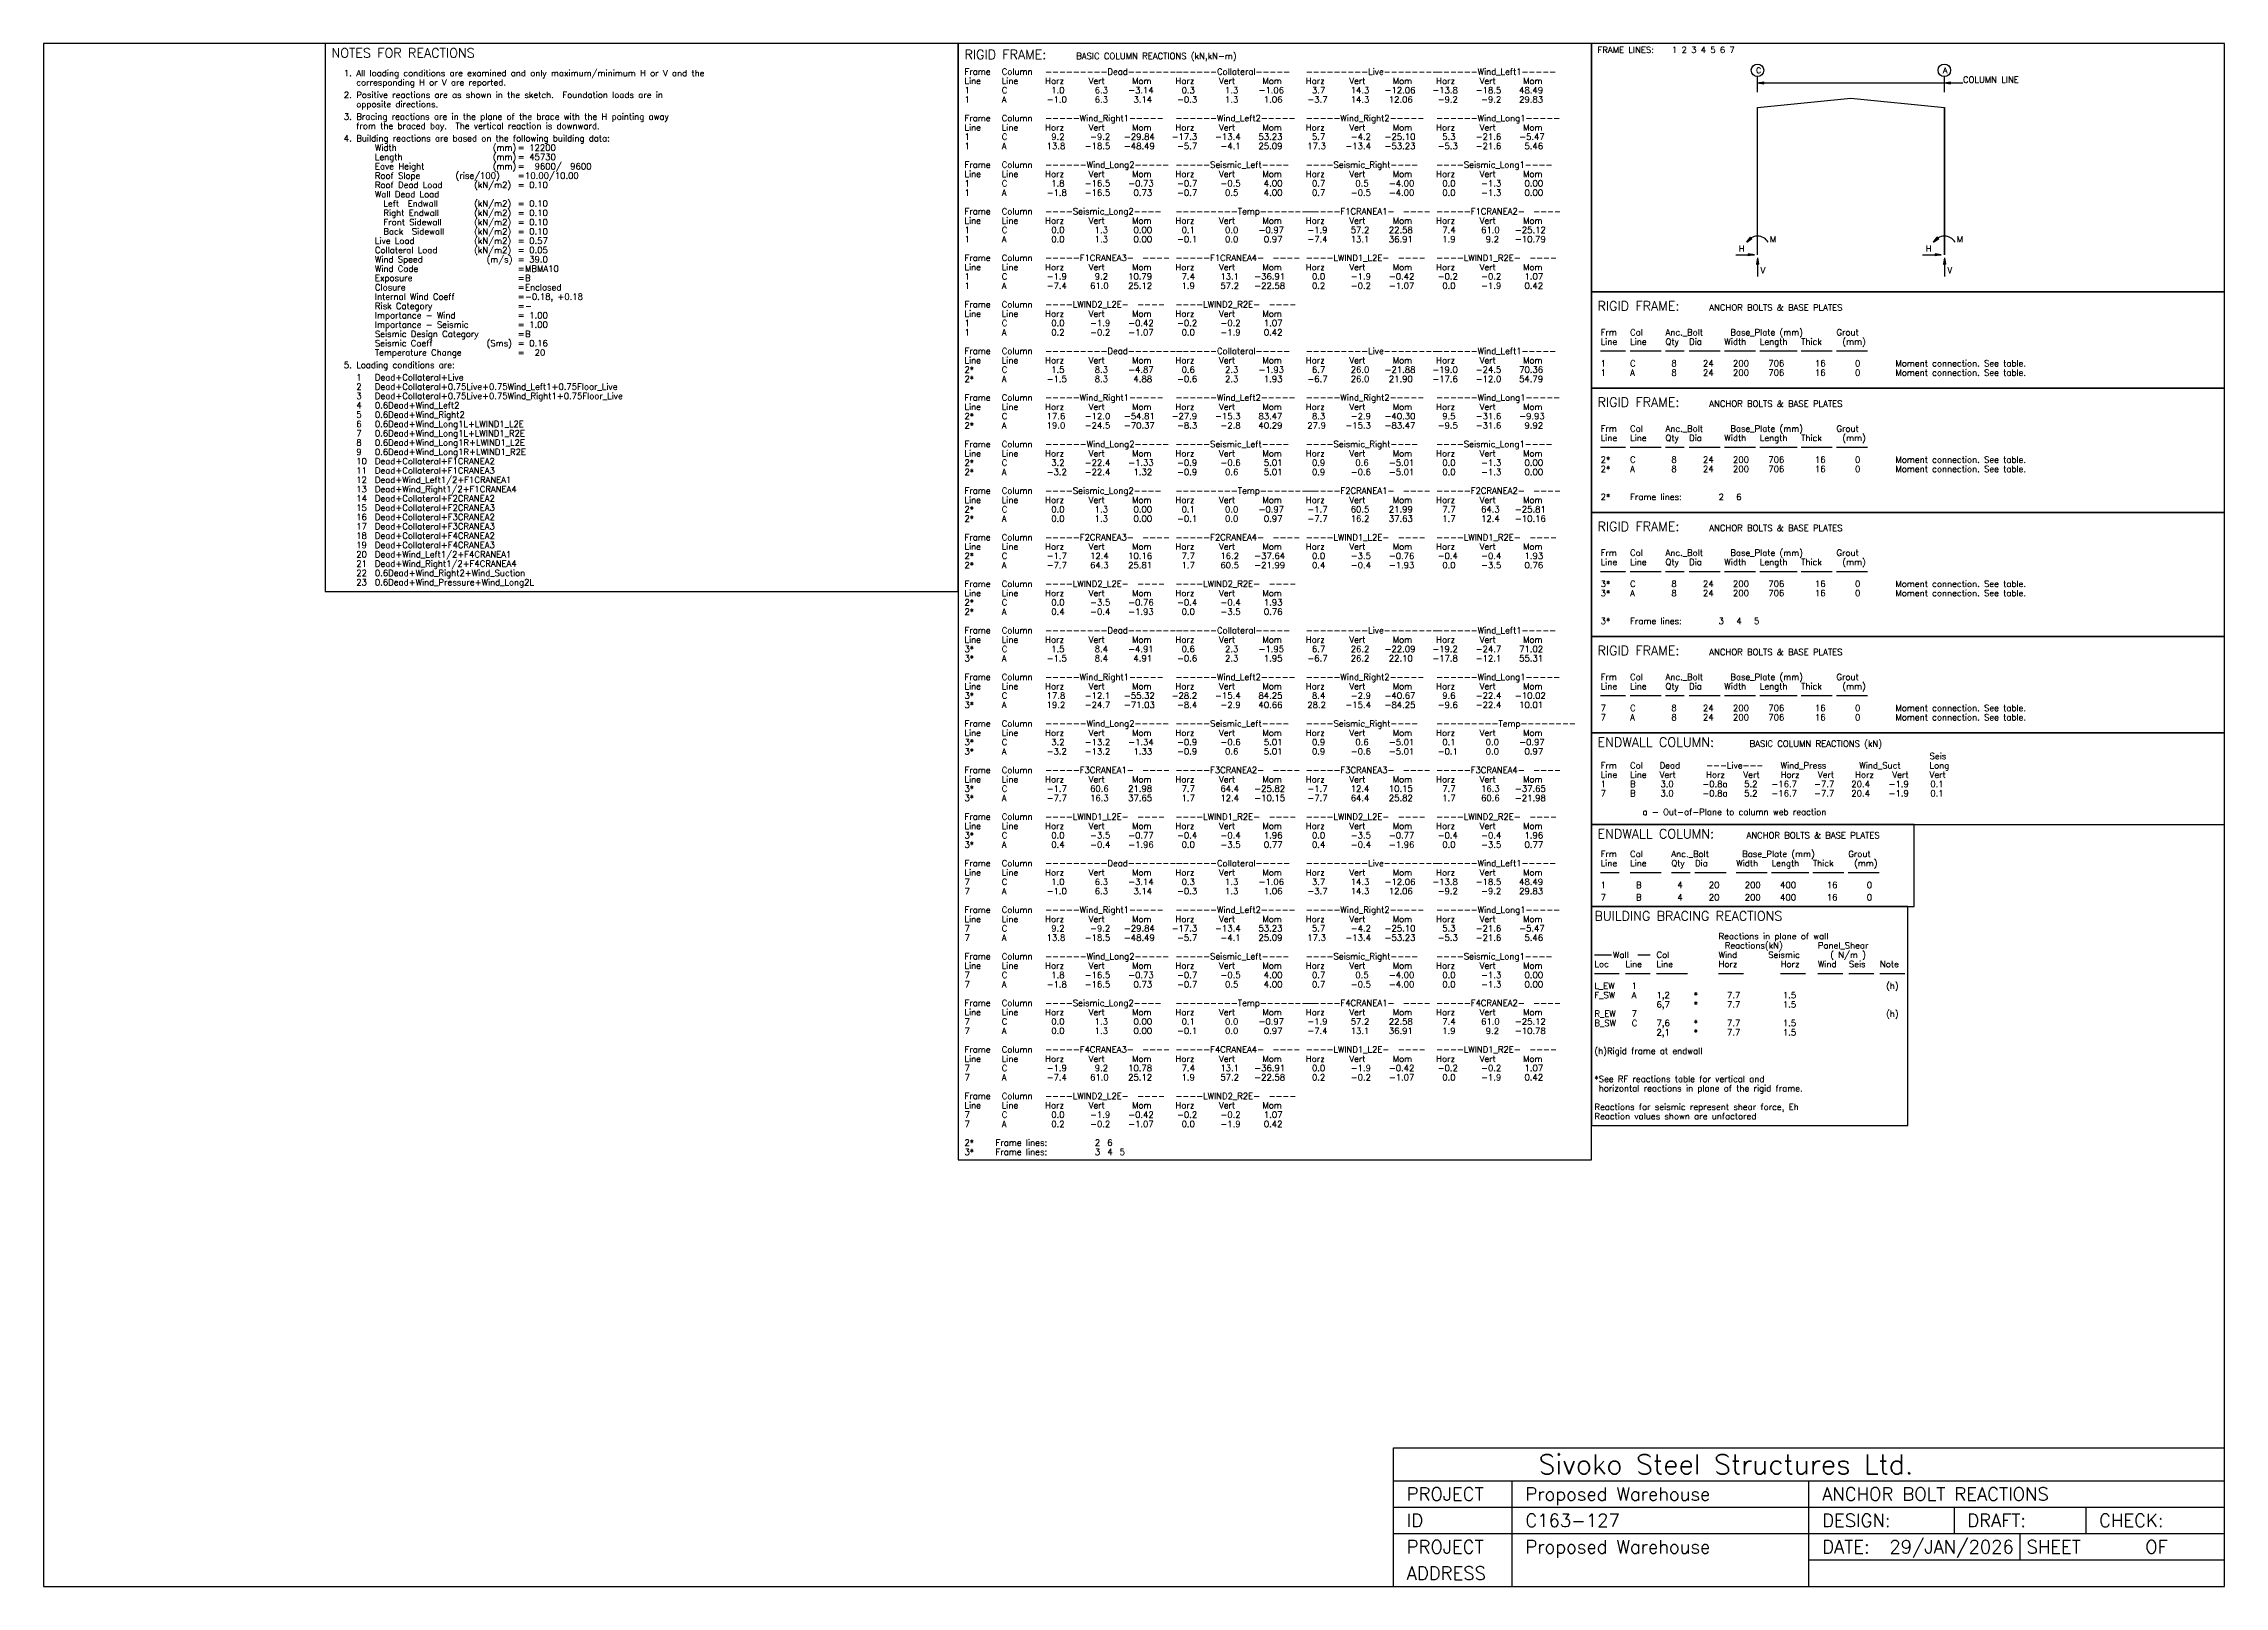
# Model space of a CAD drawing. Extents: x 0 to 63438, y 0 to 44860.
import ezdxf

# ---------------------------------------------------------------- set-up
doc = ezdxf.new("R2010")
doc.units = 0
doc.linetypes.add('CONTIN', pattern=[0])
doc.layers.get('0').update_dxf_attribs({"linetype": 'CONTIN'})
for name, color, linetype in [('1', 7, 'CONTIN'), ('13', 1, 'CONTIN'), ('14', 7, 'CONTIN'), ('20', 7, 'CONTIN'), ('22', 7, 'CONTIN'), ('26', 7, 'CONTIN')]:
    doc.layers.add(name, color=color, linetype=linetype)
doc.styles.add('SIMPLEX', font='SIMPLEX')

msp = doc.modelspace()

# ---------------------------------------------------------------- texts
at = {"layer": '14', "style": 'SIMPLEX'}
for s, height, p in [('Sivoko Steel Structures Ltd.', 575.472, (43488.16, 3261.008)), ('PROJECT', 383.648, (39651.68, 2493.712)), ('Proposed Warehouse', 383.648, (43104.512, 2493.712)), ('ANCHOR BOLT REACTIONS', 383.648, (51736.594, 2493.712)), ('ID', 383.648, (39651.68, 1726.416)), ('C163-127', 383.648, (43104.512, 1726.416)), ('DESIGN:', 383.648, (51736.594, 1726.416)), ('DRAFT:', 383.648, (55956.719, 1726.416)), ('CHECK:', 383.648, (59793.199, 1726.416)), ('PROJECT', 383.648, (39651.68, 959.12)), ('Proposed Warehouse', 383.648, (43104.512, 959.12)), ('DATE:', 383.648, (51736.594, 959.12)), ('29/JAN/2026', 383.648, (53693.199, 959.12)), ('SHEET', 383.648, (57683.141, 959.12)), ('OF', 383.648, (61135.969, 959.12)), ('ADDRESS', 383.648, (39651.68, 191.824))]:
    msp.add_text(s, height=height, dxfattribs=at).set_placement(p)

# ---------------------------------------------------------------- blocks, each defined once
blk = doc.blocks.new('MARROW')
for p, q in [((0, 0), (-2.54, 0.42)), ((-2.54, 0.42), (-2.54, -0.42)), ((0, 0), (-2.54, -0.42))]:
    blk.add_line(p, q)
blk = doc.blocks.new('RFRM-1', base_point=(-4833.298, 6138.369))
for p, q in [((13581.807, 6138.369), (-4833.298, 6138.369)), ((-4833.298, 6138.369), (-4833.298, -1083.242)), ((13581.807, -1083.242), (13581.807, 6138.369)), ((-4833.298, -1083.242), (13581.807, -1083.242))]:
    blk.add_line(p, q)
at = {"layer": '1'}
for p, q in [((0, 4730.155), (0, 5181.505)), ((5436.365, 4730.155), (5436.365, 5181.505)), ((0, 5000.965), (5977.987, 5000.965)), ((0, 4277.796), (2718.183, 4549.615)), ((2718.183, 4549.615), (5436.365, 4277.796)), ((0, 0), (0, 4277.796)), ((0, 0), (0, 4277.796)), ((5436.365, 4277.796), (5436.365, 0)), ((5436.365, 0), (5436.365, 4277.796)), ((-631.891, 0), (-90.27, 0)), ((4804.475, 0), (5346.095, 0)), ((0, -90.27), (0, -631.891)), ((5436.365, -90.27), (5436.365, -631.891))]:
    blk.add_line(p, q, dxfattribs=at)
for centre in [(0, 180.54), (5436.365, 180.54)]:
    blk.add_arc(centre, 361.081, 30, 150, dxfattribs=at)
at = {"layer": '13'}
for centre in [(0, 5362.045), (5436.365, 5362.045)]:
    blk.add_circle(centre, 180.54, dxfattribs=at)
at = {"layer": '1', "xscale": 71.079, "yscale": 71.079, "zscale": 71.079}
for p, rotation in [((0, 5000.965), 180), ((5436.365, 5000.965), 180), ((-312.705, 361.081), -135), ((5123.661, 361.081), -135), ((0, -90.27), 90), ((5436.365, -90.27), 90)]:
    blk.add_blockref('MARROW', p, dxfattribs=dict(at, rotation=rotation))
for p in [(-90.27, 0), (5346.095, 0)]:
    blk.add_blockref('MARROW', p, dxfattribs=at)
at = {"layer": '13', "style": 'SIMPLEX'}
for s, p in [('C', (-40.622, 5280.802)), ('A', (5395.744, 5280.802))]:
    blk.add_text(s, height=162.486, dxfattribs=at).set_placement(p)
at = {"layer": '14', "style": 'SIMPLEX'}
for s, p in [('FRAME LINES:', (-4652.758, 5867.559)), ('1 2 3 4 5 6 7', (-2486.275, 5867.559)), ('COLUMN LINE', (5977.987, 5000.965)), ('H', (-541.621, 90.27)), ('M', (361.081, 361.081)), ('H', (4894.745, 90.27)), ('M', (5797.446, 361.081)), ('V', (90.27, -541.621)), ('V', (5526.636, -541.621))]:
    blk.add_text(s, height=180.54, dxfattribs=at).set_placement(p)
blk = doc.blocks.new('BOLT01')
for p, q in [((18415.105, 0), (0, 0)), ((0, 0), (0, -2798.374)), ((18415.105, -2798.374), (18415.105, 0)), ((0, -2798.374), (18415.105, -2798.374))]:
    blk.add_line(p, q)
at = {"layer": '14'}
for p, q in [((270.81, -1715.133), (992.971, -1715.133)), ((1128.377, -1715.133), (2031.078, -1715.133)), ((2157.456, -1715.133), (2699.077, -1715.133)), ((2843.509, -1715.133), (3746.21, -1715.133)), ((3872.588, -1715.133), (4775.289, -1715.133)), ((4901.667, -1715.133), (5984.908, -1715.133)), ((6102.259, -1715.133), (7004.96, -1715.133)), ((7131.339, -1715.133), (8034.041, -1715.133))]:
    blk.add_line(p, q, dxfattribs=at)
at = {"layer": '13', "style": 'SIMPLEX'}
for s, p in [('1', (270.81, -2166.483)), ('1', (270.81, -2437.294)), ('A', (1128.377, -2437.294)), ('C', (1128.377, -2166.483))]:
    blk.add_text(s, height=180.54, dxfattribs=at).set_placement(p)
at = {"layer": '14', "style": 'SIMPLEX'}
for s, p in [('Frm', (270.81, -1263.782)), ('Col', (1128.377, -1263.782)), ('Anc._Bolt', (2157.456, -1263.782)), ('Base_Plate (mm)', (4044.101, -1263.782)), ('Grout', (7131.339, -1263.782)), ('Line', (270.81, -1534.592)), ('Line', (1128.377, -1534.592)), ('Qty', (2157.456, -1534.592)), ('Dia', (2843.509, -1534.592)), ('Width', (3872.588, -1534.592)), ('Length', (4901.667, -1534.592)), ('Thick', (6102.259, -1534.592)), ('(mm)', (7302.853, -1534.592)), ('Moment connection. See table.', (8846.475, -2166.483)), ('Moment connection. See table.', (8846.475, -2437.294))]:
    blk.add_text(s, height=180.54, dxfattribs=at).set_placement(p)
at = {"layer": '20', "style": 'SIMPLEX'}
for s, height, p in [('RIGID FRAME:', 270.81, (180.54, -541.621)), ('ANCHOR BOLTS & BASE PLATES', 180.54, (3430.265, -541.621))]:
    blk.add_text(s, height=height, dxfattribs=at).set_placement(p)
at = {"layer": '26', "style": 'SIMPLEX'}
for s, p in [('8', (2328.969, -2166.483)), ('8', (2328.969, -2437.294)), ('   24', (2843.509, -2166.483)), ('   24', (2843.509, -2437.294)), ('  200', (3872.588, -2166.483)), ('  200', (3872.588, -2437.294)), ('  706', (4901.667, -2166.483)), ('  706', (4901.667, -2437.294)), ('   16', (6102.259, -2166.483)), ('   16', (6102.259, -2437.294)), ('    0', (7131.339, -2166.483)), ('    0', (7131.339, -2437.294))]:
    blk.add_text(s, height=180.54, dxfattribs=at).set_placement(p)
blk = doc.blocks.new('BOLT02')
for p, q in [((18415.105, 0), (0, 0)), ((0, 0), (0, -3610.805)), ((18415.105, -3610.805), (18415.105, 0)), ((0, -3610.805), (18415.105, -3610.805))]:
    blk.add_line(p, q)
at = {"layer": '14'}
for p, q in [((270.81, -1715.133), (992.971, -1715.133)), ((1128.377, -1715.133), (2031.078, -1715.133)), ((2157.456, -1715.133), (2699.077, -1715.133)), ((2843.509, -1715.133), (3746.21, -1715.133)), ((3872.588, -1715.133), (4775.289, -1715.133)), ((4901.667, -1715.133), (5984.908, -1715.133)), ((6102.259, -1715.133), (7004.96, -1715.133)), ((7131.339, -1715.133), (8034.041, -1715.133))]:
    blk.add_line(p, q, dxfattribs=at)
at = {"layer": '13', "style": 'SIMPLEX'}
for s, p in [('2*', (270.81, -2166.483)), ('2*', (270.81, -2437.294)), ('A', (1128.377, -2437.294)), ('C', (1128.377, -2166.483)), ('2*', (270.81, -3249.725)), ('2', (3701.075, -3249.725)), ('6', (4215.614, -3249.725))]:
    blk.add_text(s, height=180.54, dxfattribs=at).set_placement(p)
at = {"layer": '14', "style": 'SIMPLEX'}
for s, p in [('Frm', (270.81, -1263.782)), ('Col', (1128.377, -1263.782)), ('Anc._Bolt', (2157.456, -1263.782)), ('Base_Plate (mm)', (4044.101, -1263.782)), ('Grout', (7131.339, -1263.782)), ('Line', (270.81, -1534.592)), ('Line', (1128.377, -1534.592)), ('Qty', (2157.456, -1534.592)), ('Dia', (2843.509, -1534.592)), ('Width', (3872.588, -1534.592)), ('Length', (4901.667, -1534.592)), ('Thick', (6102.259, -1534.592)), ('(mm)', (7302.853, -1534.592)), ('Moment connection. See table.', (8846.475, -2166.483)), ('Moment connection. See table.', (8846.475, -2437.294)), ('Frame lines:', (1128.377, -3249.725))]:
    blk.add_text(s, height=180.54, dxfattribs=at).set_placement(p)
at = {"layer": '20', "style": 'SIMPLEX'}
for s, height, p in [('RIGID FRAME:', 270.81, (180.54, -541.621)), ('ANCHOR BOLTS & BASE PLATES', 180.54, (3430.265, -541.621))]:
    blk.add_text(s, height=height, dxfattribs=at).set_placement(p)
at = {"layer": '26', "style": 'SIMPLEX'}
for s, p in [('8', (2328.969, -2166.483)), ('8', (2328.969, -2437.294)), ('   24', (2843.509, -2166.483)), ('   24', (2843.509, -2437.294)), ('  200', (3872.588, -2166.483)), ('  200', (3872.588, -2437.294)), ('  706', (4901.667, -2166.483)), ('  706', (4901.667, -2437.294)), ('   16', (6102.259, -2166.483)), ('   16', (6102.259, -2437.294)), ('    0', (7131.339, -2166.483)), ('    0', (7131.339, -2437.294))]:
    blk.add_text(s, height=180.54, dxfattribs=at).set_placement(p)
blk = doc.blocks.new('BOLT03')
for p, q in [((18415.105, 0), (0, 0)), ((0, 0), (0, -3610.805)), ((18415.105, -3610.805), (18415.105, 0)), ((0, -3610.805), (18415.105, -3610.805))]:
    blk.add_line(p, q)
at = {"layer": '14'}
for p, q in [((270.81, -1715.133), (992.971, -1715.133)), ((1128.377, -1715.133), (2031.078, -1715.133)), ((2157.456, -1715.133), (2699.077, -1715.133)), ((2843.509, -1715.133), (3746.21, -1715.133)), ((3872.588, -1715.133), (4775.289, -1715.133)), ((4901.667, -1715.133), (5984.908, -1715.133)), ((6102.259, -1715.133), (7004.96, -1715.133)), ((7131.339, -1715.133), (8034.041, -1715.133))]:
    blk.add_line(p, q, dxfattribs=at)
at = {"layer": '13', "style": 'SIMPLEX'}
for s, p in [('3*', (270.81, -2166.483)), ('3*', (270.81, -2437.294)), ('A', (1128.377, -2437.294)), ('C', (1128.377, -2166.483)), ('3*', (270.81, -3249.725)), ('3', (3701.075, -3249.725)), ('4', (4215.614, -3249.725)), ('5', (4730.154, -3249.725))]:
    blk.add_text(s, height=180.54, dxfattribs=at).set_placement(p)
at = {"layer": '14', "style": 'SIMPLEX'}
for s, p in [('Frm', (270.81, -1263.782)), ('Col', (1128.377, -1263.782)), ('Anc._Bolt', (2157.456, -1263.782)), ('Base_Plate (mm)', (4044.101, -1263.782)), ('Grout', (7131.339, -1263.782)), ('Line', (270.81, -1534.592)), ('Line', (1128.377, -1534.592)), ('Qty', (2157.456, -1534.592)), ('Dia', (2843.509, -1534.592)), ('Width', (3872.588, -1534.592)), ('Length', (4901.667, -1534.592)), ('Thick', (6102.259, -1534.592)), ('(mm)', (7302.853, -1534.592)), ('Moment connection. See table.', (8846.475, -2166.483)), ('Moment connection. See table.', (8846.475, -2437.294)), ('Frame lines:', (1128.377, -3249.725))]:
    blk.add_text(s, height=180.54, dxfattribs=at).set_placement(p)
at = {"layer": '20', "style": 'SIMPLEX'}
for s, height, p in [('RIGID FRAME:', 270.81, (180.54, -541.621)), ('ANCHOR BOLTS & BASE PLATES', 180.54, (3430.265, -541.621))]:
    blk.add_text(s, height=height, dxfattribs=at).set_placement(p)
at = {"layer": '26', "style": 'SIMPLEX'}
for s, p in [('8', (2328.969, -2166.483)), ('8', (2328.969, -2437.294)), ('   24', (2843.509, -2166.483)), ('   24', (2843.509, -2437.294)), ('  200', (3872.588, -2166.483)), ('  200', (3872.588, -2437.294)), ('  706', (4901.667, -2166.483)), ('  706', (4901.667, -2437.294)), ('   16', (6102.259, -2166.483)), ('   16', (6102.259, -2437.294)), ('    0', (7131.339, -2166.483)), ('    0', (7131.339, -2437.294))]:
    blk.add_text(s, height=180.54, dxfattribs=at).set_placement(p)
blk = doc.blocks.new('BOLT07')
for p, q in [((18415.105, 0), (0, 0)), ((0, 0), (0, -2798.374)), ((18415.105, -2798.374), (18415.105, 0)), ((0, -2798.374), (18415.105, -2798.374))]:
    blk.add_line(p, q)
at = {"layer": '14'}
for p, q in [((270.81, -1715.133), (992.971, -1715.133)), ((1128.377, -1715.133), (2031.078, -1715.133)), ((2157.456, -1715.133), (2699.077, -1715.133)), ((2843.509, -1715.133), (3746.21, -1715.133)), ((3872.588, -1715.133), (4775.289, -1715.133)), ((4901.667, -1715.133), (5984.908, -1715.133)), ((6102.259, -1715.133), (7004.96, -1715.133)), ((7131.339, -1715.133), (8034.041, -1715.133))]:
    blk.add_line(p, q, dxfattribs=at)
at = {"layer": '13', "style": 'SIMPLEX'}
for s, p in [('7', (270.81, -2166.483)), ('7', (270.81, -2437.294)), ('A', (1128.377, -2437.294)), ('C', (1128.377, -2166.483))]:
    blk.add_text(s, height=180.54, dxfattribs=at).set_placement(p)
at = {"layer": '14', "style": 'SIMPLEX'}
for s, p in [('Frm', (270.81, -1263.782)), ('Col', (1128.377, -1263.782)), ('Anc._Bolt', (2157.456, -1263.782)), ('Base_Plate (mm)', (4044.101, -1263.782)), ('Grout', (7131.339, -1263.782)), ('Line', (270.81, -1534.592)), ('Line', (1128.377, -1534.592)), ('Qty', (2157.456, -1534.592)), ('Dia', (2843.509, -1534.592)), ('Width', (3872.588, -1534.592)), ('Length', (4901.667, -1534.592)), ('Thick', (6102.259, -1534.592)), ('(mm)', (7302.853, -1534.592)), ('Moment connection. See table.', (8846.475, -2166.483)), ('Moment connection. See table.', (8846.475, -2437.294))]:
    blk.add_text(s, height=180.54, dxfattribs=at).set_placement(p)
at = {"layer": '20', "style": 'SIMPLEX'}
for s, height, p in [('RIGID FRAME:', 270.81, (180.54, -541.621)), ('ANCHOR BOLTS & BASE PLATES', 180.54, (3430.265, -541.621))]:
    blk.add_text(s, height=height, dxfattribs=at).set_placement(p)
at = {"layer": '26', "style": 'SIMPLEX'}
for s, p in [('8', (2328.969, -2166.483)), ('8', (2328.969, -2437.294)), ('   24', (2843.509, -2166.483)), ('   24', (2843.509, -2437.294)), ('  200', (3872.588, -2166.483)), ('  200', (3872.588, -2437.294)), ('  706', (4901.667, -2166.483)), ('  706', (4901.667, -2437.294)), ('   16', (6102.259, -2166.483)), ('   16', (6102.259, -2437.294)), ('    0', (7131.339, -2166.483)), ('    0', (7131.339, -2437.294))]:
    blk.add_text(s, height=180.54, dxfattribs=at).set_placement(p)
blk = doc.blocks.new('RFBASE')
at = {"layer": '1'}
for p, q in [((18415.105, 0), (0, 0)), ((0, 0), (0, -32452.111)), ((18415.105, -32452.111), (18415.105, 0)), ((0, -32452.111), (18415.105, -32452.111))]:
    blk.add_line(p, q, dxfattribs=at)
at = {"layer": '13', "style": 'SIMPLEX'}
for s, p in [('1', (180.54, -1444.322)), ('C', (1263.782, -1444.322)), ('1', (180.54, -1715.133)), ('A', (1263.782, -1715.133)), ('1', (180.54, -2798.374)), ('1', (180.54, -3069.185)), ('A', (1263.782, -3069.185)), ('C', (1263.782, -2798.374)), ('1', (180.54, -4152.426)), ('1', (180.54, -4423.237)), ('A', (1263.782, -4423.237)), ('C', (1263.782, -4152.426)), ('1', (180.54, -5506.478)), ('1', (180.54, -5777.288)), ('A', (1263.782, -5777.288)), ('C', (1263.782, -5506.478)), ('1', (180.54, -6860.529)), ('1', (180.54, -7131.339)), ('A', (1263.782, -7131.339)), ('C', (1263.782, -6860.529)), ('1', (180.54, -8214.581)), ('C', (1263.782, -8214.581)), ('1', (180.54, -8485.392)), ('A', (1263.782, -8485.392)), ('2*', (180.54, -9568.633)), ('C', (1263.782, -9568.633)), ('2*', (180.54, -9839.443)), ('A', (1263.782, -9839.443)), ('2*', (180.54, -10922.686)), ('C', (1263.782, -10922.686)), ('2*', (180.54, -11193.496)), ('A', (1263.782, -11193.496)), ('2*', (180.54, -12276.737)), ('2*', (180.54, -12547.548)), ('A', (1263.782, -12547.548)), ('C', (1263.782, -12276.737)), ('2*', (180.54, -13630.789)), ('2*', (180.54, -13901.6)), ('A', (1263.782, -13901.6)), ('C', (1263.782, -13630.789)), ('2*', (180.54, -14984.84)), ('2*', (180.54, -15255.65)), ('A', (1263.782, -15255.65)), ('C', (1263.782, -14984.84)), ('2*', (180.54, -16338.891)), ('2*', (180.54, -16609.701)), ('A', (1263.782, -16609.701)), ('C', (1263.782, -16338.891)), ('3*', (180.54, -17692.941)), ('C', (1263.782, -17692.941)), ('3*', (180.54, -17963.752)), ('A', (1263.782, -17963.752)), ('3*', (180.54, -19046.992)), ('C', (1263.782, -19046.992)), ('3*', (180.54, -19317.803)), ('A', (1263.782, -19317.803)), ('3*', (180.54, -20401.043)), ('C', (1263.782, -20401.043)), ('3*', (180.54, -20671.854)), ('A', (1263.782, -20671.854)), ('3*', (180.54, -21755.094)), ('3*', (180.54, -22025.902)), ('A', (1263.782, -22025.902)), ('C', (1263.782, -21755.094)), ('3*', (180.54, -23109.145)), ('3*', (180.54, -23379.953)), ('A', (1263.782, -23379.953)), ('C', (1263.782, -23109.145)), ('7', (180.54, -24463.195)), ('7', (180.54, -24734.004)), ('A', (1263.782, -24734.004)), ('C', (1263.782, -24463.195)), ('7', (180.54, -25817.246)), ('7', (180.54, -26088.057)), ('A', (1263.782, -26088.057)), ('C', (1263.782, -25817.246)), ('7', (180.54, -27171.299)), ('7', (180.54, -27442.111)), ('A', (1263.782, -27442.111)), ('C', (1263.782, -27171.299)), ('7', (180.54, -28525.354)), ('C', (1263.782, -28525.354)), ('7', (180.54, -28796.164)), ('A', (1263.782, -28796.164)), ('7', (180.54, -29879.406)), ('C', (1263.782, -29879.406)), ('7', (180.54, -30150.219)), ('A', (1263.782, -30150.219)), ('7', (180.54, -31233.461)), ('C', (1263.782, -31233.461)), ('7', (180.54, -31504.271)), ('A', (1263.782, -31504.271)), ('2*', (180.54, -32045.895)), ('3*', (180.54, -32316.705)), ('2', (3971.886, -32045.895)), ('3', (3971.886, -32316.705)), ('4', (4332.967, -32316.705)), ('6', (4332.967, -32045.895)), ('5', (4694.047, -32316.705))]:
    blk.add_text(s, height=180.54, dxfattribs=at).set_placement(p)
at = {"layer": '14', "style": 'SIMPLEX'}
for s, p in [('Frame', (180.54, -902.701)), ('Line', (180.54, -1173.512)), ('Column', (1263.782, -902.701)), ('Line', (1263.782, -1173.512)), ('---------Dead--------', (2527.564, -902.701)), ('Horz', (2527.564, -1173.512)), ('Vert', (3791.345, -1173.512)), ('Mom', (5055.127, -1173.512)), ('------Collateral-----', (6318.909, -902.701)), ('Horz', (6318.909, -1173.512)), ('Vert', (7582.691, -1173.512)), ('Mom', (8846.473, -1173.512)), ('---------Live--------', (10110.254, -902.701)), ('Horz', (10110.254, -1173.512)), ('Vert', (11374.036, -1173.512)), ('Mom', (12637.817, -1173.512)), ('------Wind_Left1-----', (13901.6, -902.701)), ('Horz', (13901.6, -1173.512)), ('Vert', (15165.381, -1173.512)), ('Mom', (16429.162, -1173.512)), ('Frame', (180.54, -2256.754)), ('Line', (180.54, -2527.564)), ('Column', (1263.782, -2256.754)), ('Line', (1263.782, -2527.564)), ('-----Wind_Right1-----', (2527.564, -2256.754)), ('Horz', (2527.564, -2527.564)), ('Vert', (3791.345, -2527.564)), ('Mom', (5055.127, -2527.564)), ('------Wind_Left2-----', (6318.909, -2256.754)), ('Horz', (6318.909, -2527.564)), ('Vert', (7582.691, -2527.564)), ('Mom', (8846.473, -2527.564)), ('-----Wind_Right2-----', (10110.254, -2256.754)), ('Horz', (10110.254, -2527.564)), ('Vert', (11374.036, -2527.564)), ('Mom', (12637.817, -2527.564)), ('------Wind_Long1-----', (13901.6, -2256.754)), ('Horz', (13901.6, -2527.564)), ('Vert', (15165.381, -2527.564)), ('Mom', (16429.162, -2527.564)), ('Frame', (180.54, -3610.805)), ('Line', (180.54, -3881.615)), ('Column', (1263.782, -3610.805)), ('Line', (1263.782, -3881.615)), ('------Wind_Long2-----', (2527.564, -3610.805)), ('Horz', (2527.564, -3881.615)), ('Vert', (3791.345, -3881.615)), ('Mom', (5055.127, -3881.615)), ('-----Seismic_Left----', (6318.909, -3610.805)), ('Horz', (6318.909, -3881.615)), ('Vert', (7582.691, -3881.615)), ('Mom', (8846.473, -3881.615)), ('----Seismic_Right----', (10110.254, -3610.805)), ('Horz', (10110.254, -3881.615)), ('Vert', (11374.036, -3881.615)), ('Mom', (12637.817, -3881.615)), ('----Seismic_Long1----', (13901.6, -3610.805)), ('Horz', (13901.6, -3881.615)), ('Vert', (15165.381, -3881.615)), ('Mom', (16429.162, -3881.615)), ('Frame', (180.54, -4964.857)), ('Line', (180.54, -5235.667)), ('Column', (1263.782, -4964.857)), ('Line', (1263.782, -5235.667)), ('----Seismic_Long2----', (2527.564, -4964.857)), ('Horz', (2527.564, -5235.667)), ('Vert', (3791.345, -5235.667)), ('Mom', (5055.127, -5235.667)), ('---------Temp--------', (6318.909, -4964.857)), ('Horz', (6318.909, -5235.667)), ('Vert', (7582.691, -5235.667)), ('Mom', (8846.473, -5235.667)), ('-----F1CRANEA1-  ----', (10110.254, -4964.857)), ('Horz', (10110.254, -5235.667)), ('Vert', (11374.036, -5235.667)), ('Mom', (12637.817, -5235.667)), ('-----F1CRANEA2-  ----', (13901.6, -4964.857)), ('Horz', (13901.6, -5235.667)), ('Vert', (15165.381, -5235.667)), ('Mom', (16429.162, -5235.667)), ('Frame', (180.54, -6318.908)), ('Column', (1263.782, -6318.908)), ('-----F1CRANEA3-  ----', (2527.564, -6318.908)), ('-----F1CRANEA4-  ----', (6318.909, -6318.908)), ('----LWIND1_L2E-  ----', (10110.254, -6318.908)), ('----LWIND1_R2E-  ----', (13901.6, -6318.908)), ('Line', (180.54, -6589.719)), ('Line', (1263.782, -6589.719)), ('Horz', (2527.564, -6589.719)), ('Vert', (3791.345, -6589.719)), ('Mom', (5055.127, -6589.719)), ('Horz', (6318.909, -6589.719)), ('Vert', (7582.691, -6589.719)), ('Mom', (8846.473, -6589.719)), ('Horz', (10110.254, -6589.719)), ('Vert', (11374.036, -6589.719)), ('Mom', (12637.817, -6589.719)), ('Horz', (13901.6, -6589.719)), ('Vert', (15165.381, -6589.719)), ('Mom', (16429.162, -6589.719)), ('Frame', (180.54, -7672.961)), ('Column', (1263.782, -7672.961)), ('----LWIND2_L2E-  ----', (2527.564, -7672.961)), ('----LWIND2_R2E-  ----', (6318.909, -7672.961)), ('Line', (180.54, -7943.771)), ('Line', (1263.782, -7943.771)), ('Horz', (2527.564, -7943.771)), ('Vert', (3791.345, -7943.771)), ('Mom', (5055.127, -7943.771)), ('Horz', (6318.909, -7943.771)), ('Vert', (7582.691, -7943.771)), ('Mom', (8846.473, -7943.771)), ('Frame', (180.54, -9027.013)), ('Column', (1263.782, -9027.013)), ('---------Dead--------', (2527.564, -9027.013)), ('------Collateral-----', (6318.909, -9027.013)), ('---------Live--------', (10110.254, -9027.013)), ('------Wind_Left1-----', (13901.6, -9027.013)), ('Line', (180.54, -9297.823)), ('Line', (1263.782, -9297.823)), ('Horz', (2527.564, -9297.823)), ('Vert', (3791.345, -9297.823)), ('Mom', (5055.127, -9297.823)), ('Horz', (6318.909, -9297.823)), ('Vert', (7582.691, -9297.823)), ('Mom', (8846.473, -9297.823)), ('Horz', (10110.254, -9297.823)), ('Vert', (11374.036, -9297.823)), ('Mom', (12637.817, -9297.823)), ('Horz', (13901.6, -9297.823)), ('Vert', (15165.381, -9297.823)), ('Mom', (16429.162, -9297.823)), ('Frame', (180.54, -10381.064)), ('Line', (180.54, -10651.875)), ('Column', (1263.782, -10381.064)), ('Line', (1263.782, -10651.875)), ('-----Wind_Right1-----', (2527.564, -10381.064)), ('Horz', (2527.564, -10651.875)), ('Vert', (3791.345, -10651.875)), ('Mom', (5055.127, -10651.875)), ('------Wind_Left2-----', (6318.909, -10381.064)), ('Horz', (6318.909, -10651.875)), ('Vert', (7582.691, -10651.875)), ('Mom', (8846.473, -10651.875)), ('-----Wind_Right2-----', (10110.254, -10381.064)), ('Horz', (10110.254, -10651.875)), ('Vert', (11374.036, -10651.875)), ('Mom', (12637.817, -10651.875)), ('------Wind_Long1-----', (13901.6, -10381.064)), ('Horz', (13901.6, -10651.875)), ('Vert', (15165.381, -10651.875)), ('Mom', (16429.162, -10651.875)), ('Frame', (180.54, -11735.117)), ('Line', (180.54, -12005.928)), ('Column', (1263.782, -11735.117)), ('Line', (1263.782, -12005.928)), ('------Wind_Long2-----', (2527.564, -11735.117)), ('Horz', (2527.564, -12005.928)), ('Vert', (3791.345, -12005.928)), ('Mom', (5055.127, -12005.928)), ('-----Seismic_Left----', (6318.909, -11735.117)), ('Horz', (6318.909, -12005.928)), ('Vert', (7582.691, -12005.928)), ('Mom', (8846.473, -12005.928)), ('----Seismic_Right----', (10110.254, -11735.117)), ('Horz', (10110.254, -12005.928)), ('Vert', (11374.036, -12005.928)), ('Mom', (12637.817, -12005.928)), ('----Seismic_Long1----', (13901.6, -11735.117)), ('Horz', (13901.6, -12005.928)), ('Vert', (15165.381, -12005.928)), ('Mom', (16429.162, -12005.928)), ('Frame', (180.54, -13089.168)), ('Line', (180.54, -13359.979)), ('Column', (1263.782, -13089.168)), ('Line', (1263.782, -13359.979)), ('----Seismic_Long2----', (2527.564, -13089.168)), ('Horz', (2527.564, -13359.979)), ('Vert', (3791.345, -13359.979)), ('Mom', (5055.127, -13359.979)), ('---------Temp--------', (6318.909, -13089.168)), ('Horz', (6318.909, -13359.979)), ('Vert', (7582.691, -13359.979)), ('Mom', (8846.473, -13359.979)), ('-----F2CRANEA1-  ----', (10110.254, -13089.168)), ('Horz', (10110.254, -13359.979)), ('Vert', (11374.036, -13359.979)), ('Mom', (12637.817, -13359.979)), ('-----F2CRANEA2-  ----', (13901.6, -13089.168)), ('Horz', (13901.6, -13359.979)), ('Vert', (15165.381, -13359.979)), ('Mom', (16429.162, -13359.979)), ('Frame', (180.54, -14443.219)), ('Line', (180.54, -14714.028)), ('Column', (1263.782, -14443.219)), ('Line', (1263.782, -14714.028)), ('-----F2CRANEA3-  ----', (2527.564, -14443.219)), ('Horz', (2527.564, -14714.028)), ('Vert', (3791.345, -14714.028)), ('Mom', (5055.127, -14714.028)), ('-----F2CRANEA4-  ----', (6318.909, -14443.219)), ('Horz', (6318.909, -14714.028)), ('Vert', (7582.691, -14714.028)), ('Mom', (8846.473, -14714.028)), ('----LWIND1_L2E-  ----', (10110.254, -14443.219)), ('Horz', (10110.254, -14714.028)), ('Vert', (11374.036, -14714.028)), ('Mom', (12637.817, -14714.028)), ('----LWIND1_R2E-  ----', (13901.6, -14443.219)), ('Horz', (13901.6, -14714.028)), ('Vert', (15165.381, -14714.028)), ('Mom', (16429.162, -14714.028)), ('Frame', (180.54, -15797.27)), ('Column', (1263.782, -15797.27)), ('----LWIND2_L2E-  ----', (2527.564, -15797.27)), ('----LWIND2_R2E-  ----', (6318.909, -15797.27)), ('Line', (180.54, -16068.079)), ('Line', (1263.782, -16068.079)), ('Horz', (2527.564, -16068.079)), ('Vert', (3791.345, -16068.079)), ('Mom', (5055.127, -16068.079)), ('Horz', (6318.909, -16068.079)), ('Vert', (7582.691, -16068.079)), ('Mom', (8846.473, -16068.079)), ('Frame', (180.54, -17151.32)), ('Column', (1263.782, -17151.32)), ('---------Dead--------', (2527.564, -17151.32)), ('------Collateral-----', (6318.909, -17151.32)), ('---------Live--------', (10110.254, -17151.32)), ('------Wind_Left1-----', (13901.6, -17151.32)), ('Line', (180.54, -17422.131)), ('Line', (1263.782, -17422.131)), ('Horz', (2527.564, -17422.131)), ('Vert', (3791.345, -17422.131)), ('Mom', (5055.127, -17422.131)), ('Horz', (6318.909, -17422.131)), ('Vert', (7582.691, -17422.131)), ('Mom', (8846.473, -17422.131)), ('Horz', (10110.254, -17422.131)), ('Vert', (11374.036, -17422.131)), ('Mom', (12637.817, -17422.131)), ('Horz', (13901.6, -17422.131)), ('Vert', (15165.381, -17422.131)), ('Mom', (16429.162, -17422.131)), ('Frame', (180.54, -18505.371)), ('Column', (1263.782, -18505.371)), ('-----Wind_Right1-----', (2527.564, -18505.371)), ('------Wind_Left2-----', (6318.909, -18505.371)), ('-----Wind_Right2-----', (10110.254, -18505.371)), ('------Wind_Long1-----', (13901.6, -18505.371)), ('Line', (180.54, -18776.182)), ('Line', (1263.782, -18776.182)), ('Horz', (2527.564, -18776.182)), ('Vert', (3791.345, -18776.182)), ('Mom', (5055.127, -18776.182)), ('Horz', (6318.909, -18776.182)), ('Vert', (7582.691, -18776.182)), ('Mom', (8846.473, -18776.182)), ('Horz', (10110.254, -18776.182)), ('Vert', (11374.036, -18776.182)), ('Mom', (12637.817, -18776.182)), ('Horz', (13901.6, -18776.182)), ('Vert', (15165.381, -18776.182)), ('Mom', (16429.162, -18776.182)), ('Frame', (180.54, -19859.422)), ('Line', (180.54, -20130.23)), ('Column', (1263.782, -19859.422)), ('Line', (1263.782, -20130.23)), ('------Wind_Long2-----', (2527.564, -19859.422)), ('Horz', (2527.564, -20130.23)), ('Vert', (3791.345, -20130.23)), ('Mom', (5055.127, -20130.23)), ('-----Seismic_Left----', (6318.909, -19859.422)), ('Horz', (6318.909, -20130.23)), ('Vert', (7582.691, -20130.23)), ('Mom', (8846.473, -20130.23)), ('----Seismic_Right----', (10110.254, -19859.422)), ('Horz', (10110.254, -20130.23)), ('Vert', (11374.036, -20130.23)), ('Mom', (12637.817, -20130.23)), ('---------Temp--------', (13901.6, -19859.422)), ('Horz', (13901.6, -20130.23)), ('Vert', (15165.381, -20130.23)), ('Mom', (16429.162, -20130.23)), ('Frame', (180.54, -21213.473)), ('Line', (180.54, -21484.281)), ('Column', (1263.782, -21213.473)), ('Line', (1263.782, -21484.281)), ('-----F3CRANEA1-  ----', (2527.564, -21213.473)), ('Horz', (2527.564, -21484.281)), ('Vert', (3791.345, -21484.281)), ('Mom', (5055.127, -21484.281)), ('-----F3CRANEA2-  ----', (6318.909, -21213.473)), ('Horz', (6318.909, -21484.281)), ('Vert', (7582.691, -21484.281)), ('Mom', (8846.473, -21484.281)), ('-----F3CRANEA3-  ----', (10110.254, -21213.473)), ('Horz', (10110.254, -21484.281)), ('Vert', (11374.036, -21484.281)), ('Mom', (12637.817, -21484.281)), ('-----F3CRANEA4-  ----', (13901.6, -21213.473)), ('Horz', (13901.6, -21484.281)), ('Vert', (15165.381, -21484.281)), ('Mom', (16429.162, -21484.281)), ('Frame', (180.54, -22567.523)), ('Line', (180.54, -22838.332)), ('Column', (1263.782, -22567.523)), ('Line', (1263.782, -22838.332)), ('----LWIND1_L2E-  ----', (2527.564, -22567.523)), ('Horz', (2527.564, -22838.332)), ('Vert', (3791.345, -22838.332)), ('Mom', (5055.127, -22838.332)), ('----LWIND1_R2E-  ----', (6318.909, -22567.523)), ('Horz', (6318.909, -22838.332)), ('Vert', (7582.691, -22838.332)), ('Mom', (8846.473, -22838.332)), ('----LWIND2_L2E-  ----', (10110.254, -22567.523)), ('Horz', (10110.254, -22838.332)), ('Vert', (11374.036, -22838.332)), ('Mom', (12637.817, -22838.332)), ('----LWIND2_R2E-  ----', (13901.6, -22567.523)), ('Horz', (13901.6, -22838.332)), ('Vert', (15165.381, -22838.332)), ('Mom', (16429.162, -22838.332)), ('Frame', (180.54, -23921.574)), ('Line', (180.54, -24192.383)), ('Column', (1263.782, -23921.574)), ('Line', (1263.782, -24192.383)), ('---------Dead--------', (2527.564, -23921.574)), ('Horz', (2527.564, -24192.383)), ('Vert', (3791.345, -24192.383)), ('Mom', (5055.127, -24192.383)), ('------Collateral-----', (6318.909, -23921.574)), ('Horz', (6318.909, -24192.383)), ('Vert', (7582.691, -24192.383)), ('Mom', (8846.473, -24192.383)), ('---------Live--------', (10110.254, -23921.574)), ('Horz', (10110.254, -24192.383)), ('Vert', (11374.036, -24192.383)), ('Mom', (12637.817, -24192.383)), ('------Wind_Left1-----', (13901.6, -23921.574)), ('Horz', (13901.6, -24192.383)), ('Vert', (15165.381, -24192.383)), ('Mom', (16429.162, -24192.383)), ('Frame', (180.54, -25275.623)), ('Line', (180.54, -25546.434)), ('Column', (1263.782, -25275.623)), ('Line', (1263.782, -25546.434)), ('-----Wind_Right1-----', (2527.564, -25275.623)), ('Horz', (2527.564, -25546.434)), ('Vert', (3791.345, -25546.434)), ('Mom', (5055.127, -25546.434)), ('------Wind_Left2-----', (6318.909, -25275.623)), ('Horz', (6318.909, -25546.434)), ('Vert', (7582.691, -25546.434)), ('Mom', (8846.473, -25546.434)), ('-----Wind_Right2-----', (10110.254, -25275.623)), ('Horz', (10110.254, -25546.434)), ('Vert', (11374.036, -25546.434)), ('Mom', (12637.817, -25546.434)), ('------Wind_Long1-----', (13901.6, -25275.623)), ('Horz', (13901.6, -25546.434)), ('Vert', (15165.381, -25546.434)), ('Mom', (16429.162, -25546.434)), ('Frame', (180.54, -26629.68)), ('Column', (1263.782, -26629.68)), ('------Wind_Long2-----', (2527.564, -26629.68)), ('-----Seismic_Left----', (6318.909, -26629.68)), ('----Seismic_Right----', (10110.254, -26629.68)), ('----Seismic_Long1----', (13901.6, -26629.68)), ('Line', (180.54, -26900.49)), ('Line', (1263.782, -26900.49)), ('Horz', (2527.564, -26900.49)), ('Vert', (3791.345, -26900.49)), ('Mom', (5055.127, -26900.49)), ('Horz', (6318.909, -26900.49)), ('Vert', (7582.691, -26900.49)), ('Mom', (8846.473, -26900.49)), ('Horz', (10110.254, -26900.49)), ('Vert', (11374.036, -26900.49)), ('Mom', (12637.817, -26900.49)), ('Horz', (13901.6, -26900.49)), ('Vert', (15165.381, -26900.49)), ('Mom', (16429.162, -26900.49)), ('Frame', (180.54, -27983.732)), ('Column', (1263.782, -27983.732)), ('----Seismic_Long2----', (2527.564, -27983.732)), ('---------Temp--------', (6318.909, -27983.732)), ('-----F4CRANEA1-  ----', (10110.254, -27983.732)), ('-----F4CRANEA2-  ----', (13901.6, -27983.732)), ('Line', (180.54, -28254.545)), ('Line', (1263.782, -28254.545)), ('Horz', (2527.564, -28254.545)), ('Vert', (3791.345, -28254.545)), ('Mom', (5055.127, -28254.545)), ('Horz', (6318.909, -28254.545)), ('Vert', (7582.691, -28254.545)), ('Mom', (8846.473, -28254.545)), ('Horz', (10110.254, -28254.545)), ('Vert', (11374.036, -28254.545)), ('Mom', (12637.817, -28254.545)), ('Horz', (13901.6, -28254.545)), ('Vert', (15165.381, -28254.545)), ('Mom', (16429.162, -28254.545)), ('Frame', (180.54, -29337.787)), ('Column', (1263.782, -29337.787)), ('-----F4CRANEA3-  ----', (2527.564, -29337.787)), ('-----F4CRANEA4-  ----', (6318.909, -29337.787)), ('----LWIND1_L2E-  ----', (10110.254, -29337.787)), ('----LWIND1_R2E-  ----', (13901.6, -29337.787)), ('Line', (180.54, -29608.598)), ('Line', (1263.782, -29608.598)), ('Horz', (2527.564, -29608.598)), ('Vert', (3791.345, -29608.598)), ('Mom', (5055.127, -29608.598)), ('Horz', (6318.909, -29608.598)), ('Vert', (7582.691, -29608.598)), ('Mom', (8846.473, -29608.598)), ('Horz', (10110.254, -29608.598)), ('Vert', (11374.036, -29608.598)), ('Mom', (12637.817, -29608.598)), ('Horz', (13901.6, -29608.598)), ('Vert', (15165.381, -29608.598)), ('Mom', (16429.162, -29608.598)), ('Frame', (180.54, -30691.842)), ('Line', (180.54, -30962.652)), ('Column', (1263.782, -30691.842)), ('Line', (1263.782, -30962.652)), ('----LWIND2_L2E-  ----', (2527.564, -30691.842)), ('Horz', (2527.564, -30962.652)), ('Vert', (3791.345, -30962.652)), ('Mom', (5055.127, -30962.652)), ('----LWIND2_R2E-  ----', (6318.909, -30691.842)), ('Horz', (6318.909, -30962.652)), ('Vert', (7582.691, -30962.652)), ('Mom', (8846.473, -30962.652)), ('Frame lines:', (1083.242, -32045.895)), ('Frame lines:', (1083.242, -32316.705))]:
    blk.add_text(s, height=180.54, dxfattribs=at).set_placement(p)
at = {"layer": '20', "style": 'SIMPLEX'}
for s, height, p in [('RIGID FRAME:', 270.81, (180.54, -451.351)), ('BASIC COLUMN REACTIONS (kN,kN-m)', 180.54, (3430.265, -451.351))]:
    blk.add_text(s, height=height, dxfattribs=at).set_placement(p)
at = {"layer": '26', "style": 'SIMPLEX'}
for s, p in [('    1.0', (2166.483, -1444.322)), ('    6.3', (3430.265, -1444.322)), ('  -3.14', (4694.047, -1444.322)), ('    0.3', (5957.829, -1444.322)), ('    1.3', (7221.611, -1444.322)), ('  -1.06', (8485.392, -1444.322)), ('    3.7', (9749.174, -1444.322)), ('   14.3', (11012.955, -1444.322)), (' -12.06', (12276.737, -1444.322)), ('  -13.8', (13540.519, -1444.322)), ('  -18.5', (14804.301, -1444.322)), ('  48.49', (16068.083, -1444.322)), ('   -1.0', (2166.483, -1715.133)), ('    6.3', (3430.265, -1715.133)), ('   3.14', (4694.047, -1715.133)), ('   -0.3', (5957.829, -1715.133)), ('    1.3', (7221.611, -1715.133)), ('   1.06', (8485.392, -1715.133)), ('   -3.7', (9749.174, -1715.133)), ('   14.3', (11012.955, -1715.133)), ('  12.06', (12276.737, -1715.133)), ('   -9.2', (13540.519, -1715.133)), ('   -9.2', (14804.301, -1715.133)), ('  29.83', (16068.083, -1715.133)), ('   13.8', (2166.483, -3069.185)), ('    9.2', (2166.483, -2798.374)), ('  -18.5', (3430.265, -3069.185)), ('   -9.2', (3430.265, -2798.374)), (' -29.84', (4694.047, -2798.374)), (' -48.49', (4694.047, -3069.185)), ('  -17.3', (5957.829, -2798.374)), ('   -5.7', (5957.829, -3069.185)), ('  -13.4', (7221.611, -2798.374)), ('   -4.1', (7221.611, -3069.185)), ('  53.23', (8485.392, -2798.374)), ('  25.09', (8485.392, -3069.185)), ('   17.3', (9749.174, -3069.185)), ('    5.7', (9749.174, -2798.374)), ('  -13.4', (11012.955, -3069.185)), ('   -4.2', (11012.955, -2798.374)), (' -25.10', (12276.737, -2798.374)), (' -53.23', (12276.737, -3069.185)), ('   -5.3', (13540.519, -3069.185)), ('    5.3', (13540.519, -2798.374)), ('  -21.6', (14804.301, -2798.374)), ('  -21.6', (14804.301, -3069.185)), ('  -5.47', (16068.083, -2798.374)), ('   5.46', (16068.083, -3069.185)), ('   -1.8', (2166.483, -4423.237)), ('    1.8', (2166.483, -4152.426)), ('  -16.5', (3430.265, -4152.426)), ('  -16.5', (3430.265, -4423.237)), ('  -0.73', (4694.047, -4152.426)), ('   0.73', (4694.047, -4423.237)), ('   -0.7', (5957.829, -4152.426)), ('   -0.7', (5957.829, -4423.237)), ('   -0.5', (7221.611, -4152.426)), ('    0.5', (7221.611, -4423.237)), ('   4.00', (8485.392, -4152.426)), ('   4.00', (8485.392, -4423.237)), ('    0.7', (9749.174, -4152.426)), ('    0.7', (9749.174, -4423.237)), ('   -0.5', (11012.955, -4423.237)), ('    0.5', (11012.955, -4152.426)), ('  -4.00', (12276.737, -4152.426)), ('  -4.00', (12276.737, -4423.237)), ('    0.0', (13540.519, -4152.426)), ('    0.0', (13540.519, -4423.237)), ('   -1.3', (14804.301, -4152.426)), ('   -1.3', (14804.301, -4423.237)), ('   0.00', (16068.083, -4152.426)), ('   0.00', (16068.083, -4423.237)), ('    0.0', (2166.483, -5506.478)), ('    0.0', (2166.483, -5777.288)), ('    1.3', (3430.265, -5506.478)), ('    1.3', (3430.265, -5777.288)), ('   0.00', (4694.047, -5506.478)), ('   0.00', (4694.047, -5777.288)), ('   -0.1', (5957.829, -5777.288)), ('    0.1', (5957.829, -5506.478)), ('    0.0', (7221.611, -5506.478)), ('    0.0', (7221.611, -5777.288)), ('  -0.97', (8485.392, -5506.478)), ('   0.97', (8485.392, -5777.288)), ('   -1.9', (9749.174, -5506.478)), ('   -7.4', (9749.174, -5777.288)), ('   57.2', (11012.955, -5506.478)), ('   13.1', (11012.955, -5777.288)), ('  22.58', (12276.737, -5506.478)), ('  36.91', (12276.737, -5777.288)), ('    7.4', (13540.519, -5506.478)), ('    1.9', (13540.519, -5777.288)), ('   61.0', (14804.301, -5506.478)), ('    9.2', (14804.301, -5777.288)), (' -25.12', (16068.083, -5506.478)), (' -10.79', (16068.083, -5777.288)), ('   -1.9', (2166.483, -6860.529)), ('   -7.4', (2166.483, -7131.339)), ('   61.0', (3430.265, -7131.339)), ('    9.2', (3430.265, -6860.529)), ('  25.12', (4694.047, -7131.339)), ('  10.79', (4694.047, -6860.529)), ('    7.4', (5957.829, -6860.529)), ('    1.9', (5957.829, -7131.339)), ('   57.2', (7221.611, -7131.339)), ('   13.1', (7221.611, -6860.529)), (' -36.91', (8485.392, -6860.529)), (' -22.58', (8485.392, -7131.339)), ('    0.0', (9749.174, -6860.529)), ('    0.2', (9749.174, -7131.339)), ('   -1.9', (11012.955, -6860.529)), ('   -0.2', (11012.955, -7131.339)), ('  -0.42', (12276.737, -6860.529)), ('  -1.07', (12276.737, -7131.339)), ('   -0.2', (13540.519, -6860.529)), ('    0.0', (13540.519, -7131.339)), ('   -0.2', (14804.301, -6860.529)), ('   -1.9', (14804.301, -7131.339)), ('   0.42', (16068.083, -7131.339)), ('   1.07', (16068.083, -6860.529)), ('    0.0', (2166.483, -8214.581)), ('   -1.9', (3430.265, -8214.581)), ('  -0.42', (4694.047, -8214.581)), ('   -0.2', (5957.829, -8214.581)), ('   -0.2', (7221.611, -8214.581)), ('   1.07', (8485.392, -8214.581)), ('    0.2', (2166.483, -8485.392)), ('   -0.2', (3430.265, -8485.392)), ('  -1.07', (4694.047, -8485.392)), ('    0.0', (5957.829, -8485.392)), ('   -1.9', (7221.611, -8485.392)), ('   0.42', (8485.392, -8485.392)), ('    1.5', (2166.483, -9568.633)), ('    8.3', (3430.265, -9568.633)), ('  -4.87', (4694.047, -9568.633)), ('    0.6', (5957.829, -9568.633)), ('    2.3', (7221.611, -9568.633)), ('  -1.93', (8485.392, -9568.633)), ('    6.7', (9749.174, -9568.633)), ('   26.0', (11012.955, -9568.633)), (' -21.88', (12276.737, -9568.633)), ('  -19.0', (13540.519, -9568.633)), ('  -24.5', (14804.301, -9568.633)), ('  70.36', (16068.083, -9568.633)), ('   -1.5', (2166.483, -9839.443)), ('    8.3', (3430.265, -9839.443)), ('   4.88', (4694.047, -9839.443)), ('   -0.6', (5957.829, -9839.443)), ('    2.3', (7221.611, -9839.443)), ('   1.93', (8485.392, -9839.443)), ('   -6.7', (9749.174, -9839.443)), ('   26.0', (11012.955, -9839.443)), ('  21.90', (12276.737, -9839.443)), ('  -17.6', (13540.519, -9839.443)), ('  -12.0', (14804.301, -9839.443)), ('  54.79', (16068.083, -9839.443)), ('   17.6', (2166.483, -10922.686)), ('  -12.0', (3430.265, -10922.686)), (' -54.81', (4694.047, -10922.686)), ('  -27.9', (5957.829, -10922.686)), ('  -15.3', (7221.611, -10922.686)), ('  83.47', (8485.392, -10922.686)), ('    8.3', (9749.174, -10922.686)), ('   -2.9', (11012.955, -10922.686)), (' -40.30', (12276.737, -10922.686)), ('    9.5', (13540.519, -10922.686)), ('  -31.6', (14804.301, -10922.686)), ('  -9.93', (16068.083, -10922.686)), ('   19.0', (2166.483, -11193.496)), ('  -24.5', (3430.265, -11193.496)), (' -70.37', (4694.047, -11193.496)), ('   -8.3', (5957.829, -11193.496)), ('   -2.8', (7221.611, -11193.496)), ('  40.29', (8485.392, -11193.496)), ('   27.9', (9749.174, -11193.496)), ('  -15.3', (11012.955, -11193.496)), (' -83.47', (12276.737, -11193.496)), ('   -9.5', (13540.519, -11193.496)), ('  -31.6', (14804.301, -11193.496)), ('   9.92', (16068.083, -11193.496)), ('   -3.2', (2166.483, -12547.548)), ('    3.2', (2166.483, -12276.737)), ('  -22.4', (3430.265, -12276.737)), ('  -22.4', (3430.265, -12547.548)), ('  -1.33', (4694.047, -12276.737)), ('   1.32', (4694.047, -12547.548)), ('   -0.9', (5957.829, -12276.737)), ('   -0.9', (5957.829, -12547.548)), ('   -0.6', (7221.611, -12276.737)), ('    0.6', (7221.611, -12547.548)), ('   5.01', (8485.392, -12276.737)), ('   5.01', (8485.392, -12547.548)), ('    0.9', (9749.174, -12276.737)), ('    0.9', (9749.174, -12547.548)), ('   -0.6', (11012.955, -12547.548)), ('    0.6', (11012.955, -12276.737)), ('  -5.01', (12276.737, -12276.737)), ('  -5.01', (12276.737, -12547.548)), ('    0.0', (13540.519, -12276.737)), ('    0.0', (13540.519, -12547.548)), ('   -1.3', (14804.301, -12276.737)), ('   -1.3', (14804.301, -12547.548)), ('   0.00', (16068.083, -12276.737)), ('   0.00', (16068.083, -12547.548)), ('    0.0', (2166.483, -13630.789)), ('    0.0', (2166.483, -13901.6)), ('    1.3', (3430.265, -13630.789)), ('    1.3', (3430.265, -13901.6)), ('   0.00', (4694.047, -13630.789)), ('   0.00', (4694.047, -13901.6)), ('   -0.1', (5957.829, -13901.6)), ('    0.1', (5957.829, -13630.789)), ('    0.0', (7221.611, -13630.789)), ('    0.0', (7221.611, -13901.6)), ('  -0.97', (8485.392, -13630.789)), ('   0.97', (8485.392, -13901.6)), ('   -1.7', (9749.174, -13630.789)), ('   -7.7', (9749.174, -13901.6)), ('   60.5', (11012.955, -13630.789)), ('   16.2', (11012.955, -13901.6)), ('  21.99', (12276.737, -13630.789)), ('  37.63', (12276.737, -13901.6)), ('    7.7', (13540.519, -13630.789)), ('    1.7', (13540.519, -13901.6)), ('   64.3', (14804.301, -13630.789)), ('   12.4', (14804.301, -13901.6)), (' -25.81', (16068.083, -13630.789)), (' -10.16', (16068.083, -13901.6)), ('   -1.7', (2166.483, -14984.84)), ('   -7.7', (2166.483, -15255.65)), ('   64.3', (3430.265, -15255.65)), ('   12.4', (3430.265, -14984.84)), ('  25.81', (4694.047, -15255.65)), ('  10.16', (4694.047, -14984.84)), ('    7.7', (5957.829, -14984.84)), ('    1.7', (5957.829, -15255.65)), ('   60.5', (7221.611, -15255.65)), ('   16.2', (7221.611, -14984.84)), (' -37.64', (8485.392, -14984.84)), (' -21.99', (8485.392, -15255.65)), ('    0.0', (9749.174, -14984.84)), ('    0.4', (9749.174, -15255.65)), ('   -3.5', (11012.955, -14984.84)), ('   -0.4', (11012.955, -15255.65)), ('  -0.76', (12276.737, -14984.84)), ('  -1.93', (12276.737, -15255.65)), ('   -0.4', (13540.519, -14984.84)), ('    0.0', (13540.519, -15255.65)), ('   -0.4', (14804.301, -14984.84)), ('   -3.5', (14804.301, -15255.65)), ('   0.76', (16068.083, -15255.65)), ('   1.93', (16068.083, -14984.84)), ('    0.0', (2166.483, -16338.891)), ('    0.4', (2166.483, -16609.701)), ('   -3.5', (3430.265, -16338.891)), ('   -0.4', (3430.265, -16609.701)), ('  -0.76', (4694.047, -16338.891)), ('  -1.93', (4694.047, -16609.701)), ('   -0.4', (5957.829, -16338.891)), ('    0.0', (5957.829, -16609.701)), ('   -0.4', (7221.611, -16338.891)), ('   -3.5', (7221.611, -16609.701)), ('   0.76', (8485.392, -16609.701)), ('   1.93', (8485.392, -16338.891)), ('    1.5', (2166.483, -17692.941)), ('    8.4', (3430.265, -17692.941)), ('  -4.91', (4694.047, -17692.941)), ('    0.6', (5957.829, -17692.941)), ('    2.3', (7221.611, -17692.941)), ('  -1.95', (8485.392, -17692.941)), ('    6.7', (9749.174, -17692.941)), ('   26.2', (11012.955, -17692.941)), (' -22.09', (12276.737, -17692.941)), ('  -19.2', (13540.519, -17692.941)), ('  -24.7', (14804.301, -17692.941)), ('  71.02', (16068.083, -17692.941)), ('   -1.5', (2166.483, -17963.752)), ('    8.4', (3430.265, -17963.752)), ('   4.91', (4694.047, -17963.752)), ('   -0.6', (5957.829, -17963.752)), ('    2.3', (7221.611, -17963.752)), ('   1.95', (8485.392, -17963.752)), ('   -6.7', (9749.174, -17963.752)), ('   26.2', (11012.955, -17963.752)), ('  22.10', (12276.737, -17963.752)), ('  -17.8', (13540.519, -17963.752)), ('  -12.1', (14804.301, -17963.752)), ('  55.31', (16068.083, -17963.752)), ('   17.8', (2166.483, -19046.992)), ('  -12.1', (3430.265, -19046.992)), (' -55.32', (4694.047, -19046.992)), ('  -28.2', (5957.829, -19046.992)), ('  -15.4', (7221.611, -19046.992)), ('  84.25', (8485.392, -19046.992)), ('    8.4', (9749.174, -19046.992)), ('   -2.9', (11012.955, -19046.992)), (' -40.67', (12276.737, -19046.992)), ('    9.6', (13540.519, -19046.992)), ('  -22.4', (14804.301, -19046.992)), (' -10.02', (16068.083, -19046.992)), ('   19.2', (2166.483, -19317.803)), ('  -24.7', (3430.265, -19317.803)), (' -71.03', (4694.047, -19317.803)), ('   -8.4', (5957.829, -19317.803)), ('   -2.9', (7221.611, -19317.803)), ('  40.66', (8485.392, -19317.803)), ('   28.2', (9749.174, -19317.803)), ('  -15.4', (11012.955, -19317.803)), (' -84.25', (12276.737, -19317.803)), ('   -9.6', (13540.519, -19317.803)), ('  -22.4', (14804.301, -19317.803)), ('  10.01', (16068.083, -19317.803)), ('    3.2', (2166.483, -20401.043)), ('  -13.2', (3430.265, -20401.043)), ('  -1.34', (4694.047, -20401.043)), ('   -0.9', (5957.829, -20401.043)), ('   -0.6', (7221.611, -20401.043)), ('   5.01', (8485.392, -20401.043)), ('    0.9', (9749.174, -20401.043)), ('    0.6', (11012.955, -20401.043)), ('  -5.01', (12276.737, -20401.043)), ('    0.1', (13540.519, -20401.043)), ('    0.0', (14804.301, -20401.043)), ('  -0.97', (16068.083, -20401.043)), ('   -3.2', (2166.483, -20671.854)), ('  -13.2', (3430.265, -20671.854)), ('   1.33', (4694.047, -20671.854)), ('   -0.9', (5957.829, -20671.854)), ('    0.6', (7221.611, -20671.854)), ('   5.01', (8485.392, -20671.854)), ('    0.9', (9749.174, -20671.854)), ('   -0.6', (11012.955, -20671.854)), ('  -5.01', (12276.737, -20671.854)), ('   -0.1', (13540.519, -20671.854)), ('    0.0', (14804.301, -20671.854)), ('   0.97', (16068.083, -20671.854)), ('   -1.7', (2166.483, -21755.094)), ('   -7.7', (2166.483, -22025.902)), ('   60.6', (3430.265, -21755.094)), ('   16.3', (3430.265, -22025.902)), ('  21.98', (4694.047, -21755.094)), ('  37.65', (4694.047, -22025.902)), ('    7.7', (5957.829, -21755.094)), ('    1.7', (5957.829, -22025.902)), ('   64.4', (7221.611, -21755.094)), ('   12.4', (7221.611, -22025.902)), (' -25.82', (8485.392, -21755.094)), (' -10.15', (8485.392, -22025.902)), ('   -1.7', (9749.174, -21755.094)), ('   -7.7', (9749.174, -22025.902)), ('   64.4', (11012.955, -22025.902)), ('   12.4', (11012.955, -21755.094)), ('  25.82', (12276.737, -22025.902)), ('  10.15', (12276.737, -21755.094)), ('    7.7', (13540.519, -21755.094)), ('    1.7', (13540.519, -22025.902)), ('   60.6', (14804.301, -22025.902)), ('   16.3', (14804.301, -21755.094)), (' -37.65', (16068.083, -21755.094)), (' -21.98', (16068.083, -22025.902)), ('    0.0', (2166.483, -23109.145)), ('    0.4', (2166.483, -23379.953)), ('   -3.5', (3430.265, -23109.145)), ('   -0.4', (3430.265, -23379.953)), ('  -0.77', (4694.047, -23109.145)), ('  -1.96', (4694.047, -23379.953)), ('   -0.4', (5957.829, -23109.145)), ('    0.0', (5957.829, -23379.953)), ('   -0.4', (7221.611, -23109.145)), ('   -3.5', (7221.611, -23379.953)), ('   0.77', (8485.392, -23379.953)), ('   1.96', (8485.392, -23109.145)), ('    0.0', (9749.174, -23109.145)), ('    0.4', (9749.174, -23379.953)), ('   -3.5', (11012.955, -23109.145)), ('   -0.4', (11012.955, -23379.953)), ('  -0.77', (12276.737, -23109.145)), ('  -1.96', (12276.737, -23379.953)), ('   -0.4', (13540.519, -23109.145)), ('    0.0', (13540.519, -23379.953)), ('   -0.4', (14804.301, -23109.145)), ('   -3.5', (14804.301, -23379.953)), ('   0.77', (16068.083, -23379.953)), ('   1.96', (16068.083, -23109.145)), ('   -1.0', (2166.483, -24734.004)), ('    1.0', (2166.483, -24463.195)), ('    6.3', (3430.265, -24463.195)), ('    6.3', (3430.265, -24734.004)), ('  -3.14', (4694.047, -24463.195)), ('   3.14', (4694.047, -24734.004)), ('   -0.3', (5957.829, -24734.004)), ('    0.3', (5957.829, -24463.195)), ('    1.3', (7221.611, -24463.195)), ('    1.3', (7221.611, -24734.004)), ('  -1.06', (8485.392, -24463.195)), ('   1.06', (8485.392, -24734.004)), ('   -3.7', (9749.174, -24734.004)), ('    3.7', (9749.174, -24463.195)), ('   14.3', (11012.955, -24463.195)), ('   14.3', (11012.955, -24734.004)), (' -12.06', (12276.737, -24463.195)), ('  12.06', (12276.737, -24734.004)), ('  -13.8', (13540.519, -24463.195)), ('   -9.2', (13540.519, -24734.004)), ('  -18.5', (14804.301, -24463.195)), ('   -9.2', (14804.301, -24734.004)), ('  48.49', (16068.083, -24463.195)), ('  29.83', (16068.083, -24734.004)), ('   13.8', (2166.483, -26088.057)), ('    9.2', (2166.483, -25817.246)), ('  -18.5', (3430.265, -26088.057)), ('   -9.2', (3430.265, -25817.246)), (' -29.84', (4694.047, -25817.246)), (' -48.49', (4694.047, -26088.057)), ('  -17.3', (5957.829, -25817.246)), ('   -5.7', (5957.829, -26088.057)), ('  -13.4', (7221.611, -25817.246)), ('   -4.1', (7221.611, -26088.057)), ('  53.23', (8485.392, -25817.246)), ('  25.09', (8485.392, -26088.057)), ('   17.3', (9749.174, -26088.057)), ('    5.7', (9749.174, -25817.246)), ('  -13.4', (11012.955, -26088.057)), ('   -4.2', (11012.955, -25817.246)), (' -25.10', (12276.737, -25817.246)), (' -53.23', (12276.737, -26088.057)), ('   -5.3', (13540.519, -26088.057)), ('    5.3', (13540.519, -25817.246)), ('  -21.6', (14804.301, -25817.246)), ('  -21.6', (14804.301, -26088.057)), ('  -5.47', (16068.083, -25817.246)), ('   5.46', (16068.083, -26088.057)), ('   -1.8', (2166.483, -27442.111)), ('    1.8', (2166.483, -27171.299)), ('  -16.5', (3430.265, -27171.299)), ('  -16.5', (3430.265, -27442.111)), ('  -0.73', (4694.047, -27171.299)), ('   0.73', (4694.047, -27442.111)), ('   -0.7', (5957.829, -27171.299)), ('   -0.7', (5957.829, -27442.111)), ('   -0.5', (7221.611, -27171.299)), ('    0.5', (7221.611, -27442.111)), ('   4.00', (8485.392, -27171.299)), ('   4.00', (8485.392, -27442.111)), ('    0.7', (9749.174, -27171.299)), ('    0.7', (9749.174, -27442.111)), ('   -0.5', (11012.955, -27442.111)), ('    0.5', (11012.955, -27171.299)), ('  -4.00', (12276.737, -27171.299)), ('  -4.00', (12276.737, -27442.111)), ('    0.0', (13540.519, -27171.299)), ('    0.0', (13540.519, -27442.111)), ('   -1.3', (14804.301, -27171.299)), ('   -1.3', (14804.301, -27442.111)), ('   0.00', (16068.083, -27171.299)), ('   0.00', (16068.083, -27442.111)), ('    0.0', (2166.483, -28525.354)), ('    1.3', (3430.265, -28525.354)), ('   0.00', (4694.047, -28525.354)), ('    0.1', (5957.829, -28525.354)), ('    0.0', (7221.611, -28525.354)), ('  -0.97', (8485.392, -28525.354)), ('   -1.9', (9749.174, -28525.354)), ('   57.2', (11012.955, -28525.354)), ('  22.58', (12276.737, -28525.354)), ('    7.4', (13540.519, -28525.354)), ('   61.0', (14804.301, -28525.354)), (' -25.12', (16068.083, -28525.354)), ('    0.0', (2166.483, -28796.164)), ('    1.3', (3430.265, -28796.164)), ('   0.00', (4694.047, -28796.164)), ('   -0.1', (5957.829, -28796.164)), ('    0.0', (7221.611, -28796.164)), ('   0.97', (8485.392, -28796.164)), ('   -7.4', (9749.174, -28796.164)), ('   13.1', (11012.955, -28796.164)), ('  36.91', (12276.737, -28796.164)), ('    1.9', (13540.519, -28796.164)), ('    9.2', (14804.301, -28796.164)), (' -10.78', (16068.083, -28796.164)), ('   -1.9', (2166.483, -29879.406)), ('    9.2', (3430.265, -29879.406)), ('  10.78', (4694.047, -29879.406)), ('    7.4', (5957.829, -29879.406)), ('   13.1', (7221.611, -29879.406)), (' -36.91', (8485.392, -29879.406)), ('    0.0', (9749.174, -29879.406)), ('   -1.9', (11012.955, -29879.406)), ('  -0.42', (12276.737, -29879.406)), ('   -0.2', (13540.519, -29879.406)), ('   -0.2', (14804.301, -29879.406)), ('   1.07', (16068.083, -29879.406)), ('   -7.4', (2166.483, -30150.219)), ('   61.0', (3430.265, -30150.219)), ('  25.12', (4694.047, -30150.219)), ('    1.9', (5957.829, -30150.219)), ('   57.2', (7221.611, -30150.219)), (' -22.58', (8485.392, -30150.219)), ('    0.2', (9749.174, -30150.219)), ('   -0.2', (11012.955, -30150.219)), ('  -1.07', (12276.737, -30150.219)), ('    0.0', (13540.519, -30150.219)), ('   -1.9', (14804.301, -30150.219)), ('   0.42', (16068.083, -30150.219)), ('    0.0', (2166.483, -31233.461)), ('   -1.9', (3430.265, -31233.461)), ('  -0.42', (4694.047, -31233.461)), ('   -0.2', (5957.829, -31233.461)), ('   -0.2', (7221.611, -31233.461)), ('   1.07', (8485.392, -31233.461)), ('    0.2', (2166.483, -31504.271)), ('   -0.2', (3430.265, -31504.271)), ('  -1.07', (4694.047, -31504.271)), ('    0.0', (5957.829, -31504.271)), ('   -1.9', (7221.611, -31504.271)), ('   0.42', (8485.392, -31504.271))]:
    blk.add_text(s, height=180.54, dxfattribs=at).set_placement(p)
blk = doc.blocks.new('EWTABL')
for p, q in [((18415.105, 0), (0, 0)), ((0, 0), (0, -2662.969)), ((18415.105, -2662.969), (18415.105, 0)), ((0, -2662.969), (18415.105, -2662.969))]:
    blk.add_line(p, q)
at = {"layer": '13', "style": 'SIMPLEX'}
for s, p in [('7', (270.81, -1850.538)), ('1', (270.81, -1579.727)), ('B', (1128.377, -1579.727)), ('B', (1128.377, -1850.538))]:
    blk.add_text(s, height=180.54, dxfattribs=at).set_placement(p)
at = {"layer": '14', "style": 'SIMPLEX'}
for s, p in [('Seis', (9839.444, -767.296)), ('Frm', (270.81, -1038.106)), ('Line', (270.81, -1308.917)), ('Col', (1128.377, -1038.106)), ('Line', (1128.377, -1308.917)), ('Vert', (1985.943, -1308.917)), ('Dead', (1985.943, -1038.106)), ('---Live---', (3339.995, -1038.106)), ('Horz', (3339.995, -1308.917)), ('Vert', (4423.237, -1308.917)), ('Wind_Press', (5506.478, -1038.106)), ('Horz', (5506.478, -1308.917)), ('Vert', (6589.719, -1308.917)), ('Horz', (7672.961, -1308.917)), (' Wind_Suct', (7672.961, -1038.106)), ('Vert', (8756.202, -1308.917)), ('Vert', (9839.444, -1308.917)), ('Long', (9839.444, -1038.106))]:
    blk.add_text(s, height=180.54, dxfattribs=at).set_placement(p)
at = {"layer": '20', "style": 'SIMPLEX'}
for s, height, p in [('ENDWALL COLUMN:', 270.81, (180.54, -406.216)), ('BASIC COLUMN REACTIONS (kN)', 180.54, (4603.777, -406.216))]:
    blk.add_text(s, height=height, dxfattribs=at).set_placement(p)
at = {"layer": '26', "style": 'SIMPLEX'}
for s, p in [('    3.0', (1471.403, -1579.727)), ('    3.0', (1471.403, -1850.538)), ('   -0.8a', (2825.455, -1579.727)), ('   -0.8a', (2825.455, -1850.538)), ('    5.2', (3908.697, -1579.727)), ('    5.2', (3908.697, -1850.538)), ('  -16.7', (4991.938, -1579.727)), ('  -16.7', (4991.938, -1850.538)), ('   -7.7', (6075.18, -1579.727)), ('   -7.7', (6075.18, -1850.538)), ('   20.4', (7158.421, -1579.727)), ('   20.4', (7158.421, -1850.538)), ('   -1.9', (8241.663, -1579.727)), ('   -1.9', (8241.663, -1850.538)), ('    0.1', (9324.904, -1579.727)), ('    0.1', (9324.904, -1850.538)), ('a - Out-of-Plane to column web reaction', (1489.457, -2392.159))]:
    blk.add_text(s, height=180.54, dxfattribs=at).set_placement(p)
blk = doc.blocks.new('EWBASE')
for p, q in [((9388.093, 0), (0, 0)), ((0, 0), (0, -2392.159)), ((9388.093, -2392.159), (9388.093, 0)), ((0, -2392.159), (9388.093, -2392.159))]:
    blk.add_line(p, q)
at = {"layer": '14'}
for p, q in [((270.81, -1399.187), (812.431, -1399.187)), ((1128.377, -1399.187), (2031.078, -1399.187)), ((2328.969, -1399.187), (2870.59, -1399.187)), ((3015.022, -1399.187), (3917.723, -1399.187)), ((4215.614, -1399.187), (5118.316, -1399.187)), ((5244.693, -1399.187), (6327.935, -1399.187)), ((6445.285, -1399.187), (7347.987, -1399.187)), ((7474.366, -1399.187), (8377.068, -1399.187))]:
    blk.add_line(p, q, dxfattribs=at)
at = {"layer": '13', "style": 'SIMPLEX'}
for s, p in [('1', (270.81, -1850.538)), ('B', (1299.89, -1850.538)), ('7', (270.81, -2211.618)), ('B', (1299.89, -2211.618))]:
    blk.add_text(s, height=180.54, dxfattribs=at).set_placement(p)
at = {"layer": '14', "style": 'SIMPLEX'}
for s, p in [('Frm', (270.81, -947.836)), ('Line', (270.81, -1218.647)), ('Col', (1128.377, -947.836)), ('Line', (1128.377, -1218.647)), ('Anc._Bolt', (2328.969, -947.836)), ('Qty', (2328.969, -1218.647)), ('Dia', (3015.022, -1218.647)), ('Width', (4215.614, -1218.647)), ('Base_Plate (mm)', (4387.127, -947.836)), ('Length', (5244.693, -1218.647)), ('Thick', (6445.285, -1218.647)), ('Grout', (7474.366, -947.836)), ('(mm)', (7645.88, -1218.647))]:
    blk.add_text(s, height=180.54, dxfattribs=at).set_placement(p)
at = {"layer": '20', "style": 'SIMPLEX'}
for s, height, p in [('ENDWALL COLUMN:', 270.81, (180.54, -406.216)), ('ANCHOR BOLTS & BASE PLATES', 180.54, (4513.507, -406.216))]:
    blk.add_text(s, height=height, dxfattribs=at).set_placement(p)
at = {"layer": '26', "style": 'SIMPLEX'}
for s, p in [('4', (2500.482, -1850.538)), ('   20', (3015.022, -1850.538)), ('  200', (4215.614, -1850.538)), ('  400', (5244.693, -1850.538)), ('   16', (6445.285, -1850.538)), ('    0', (7474.366, -1850.538)), ('4', (2500.482, -2211.618)), ('   20', (3015.022, -2211.618)), ('  200', (4215.614, -2211.618)), ('  400', (5244.693, -2211.618)), ('   16', (6445.285, -2211.618)), ('    0', (7474.366, -2211.618))]:
    blk.add_text(s, height=180.54, dxfattribs=at).set_placement(p)
blk = doc.blocks.new('RNOTES')
for p, q in [((18415.105, 0), (0, 0)), ((0, 0), (0, -15932.674)), ((18415.105, -15932.674), (18415.105, 0)), ((0, -15932.674), (18415.105, -15932.674))]:
    blk.add_line(p, q)
at = {"layer": '1', "style": 'SIMPLEX'}
for s, p in [('1.', (541.621, -947.836)), ('All loading conditions are examined and only maximum/minimum H or V and the', (902.701, -947.836)), ('corresponding H or V are reported.', (902.701, -1218.647)), ('2.', (541.621, -1579.727)), ('opposite directions.', (902.701, -1850.538)), ('Positive reactions are as shown in the sketch.  Foundation loads are in', (902.701, -1579.727)), ('3.', (541.621, -2211.618)), ('from the braced bay.  The vertical reaction is downward.', (902.701, -2482.429)), ('Bracing reactions are in the plane of the brace with the H pointing away', (902.701, -2211.618)), ('4.', (541.621, -2843.509)), ('Building reactions are based on the following building data:', (902.701, -2843.509)), ('Width', (1444.322, -3114.319)), ('(mm)', (4874.587, -3114.319)), ('(mm)', (4874.587, -3385.13)), ('=', (5596.748, -3114.319)), ('  12200', (5687.018, -3114.319)), ('Length', (1444.322, -3385.13)), ('Eave Height', (1444.322, -3655.94)), ('Roof Slope', (1444.322, -3926.75)), ('(rise/100)', (3791.345, -3926.75)), ('(mm)', (4874.587, -3655.94)), ('=', (5596.748, -3385.13)), ('=', (5596.748, -3655.94)), (' 10.00/10.00', (5687.018, -3926.75)), ('  45730', (5687.018, -3385.13)), ('   9600/  9600', (5687.018, -3655.94)), ('Wall Dead Load', (1444.322, -4468.371)), ('Roof Dead Load', (1444.322, -4197.561)), ('(kN/m2)', (4332.966, -4197.561)), ('=', (5596.748, -3926.75)), ('=', (5596.748, -4197.561)), ('  0.10', (5687.018, -4197.561)), ('  Left  Endwall', (1444.322, -4739.181)), ('  Right Endwall', (1444.322, -5009.991)), ('(kN/m2)', (4332.966, -4739.181)), ('(kN/m2)', (4332.966, -5009.991)), ('(kN/m2)', (4332.966, -5280.802)), ('=', (5596.748, -4739.181)), ('=', (5596.748, -5009.991)), ('  0.10', (5687.018, -4739.181)), ('  0.10', (5687.018, -5009.991)), ('Live Load', (1444.322, -5822.422)), ('  Front Sidewall', (1444.322, -5280.802)), ('  Back  Sidewall', (1444.322, -5551.612)), ('(kN/m2)', (4332.966, -5551.612)), ('(kN/m2)', (4332.966, -5822.422)), ('=', (5596.748, -5280.802)), ('=', (5596.748, -5551.612)), ('  0.10', (5687.018, -5280.802)), ('  0.10', (5687.018, -5551.612)), ('  0.57', (5687.018, -5822.422)), ('Wind Speed', (1444.322, -6364.042)), ('Collateral Load', (1444.322, -6093.232)), ('(kN/m2)', (4332.966, -6093.232)), ('(m/s)', (4694.046, -6364.042)), ('=', (5596.748, -5822.422)), ('=', (5596.748, -6093.232)), ('=', (5596.748, -6364.042)), ('  0.05', (5687.018, -6093.232)), ('  39.0', (5687.018, -6364.042)), ('Wind Code', (1444.322, -6634.852)), ('Exposure', (1444.322, -6905.663)), ('=', (5596.748, -6634.852)), ('=', (5596.748, -6905.663)), (' MBMA10', (5687.018, -6634.852)), (' B', (5687.018, -6905.663)), ('Closure', (1444.322, -7176.474)), ('Internal Wind Coeff', (1444.322, -7447.284)), ('Risk Category', (1444.322, -7718.095)), ('=', (5596.748, -7176.474)), ('=', (5596.748, -7447.284)), (' Enclosed', (5687.018, -7176.474)), (' -0.18, +0.18', (5687.018, -7447.284)), ('Importance - Wind', (1444.322, -7988.906)), ('Importance - Seismic', (1444.322, -8259.716)), ('=', (5596.748, -7718.095)), ('=', (5596.748, -7988.906)), ('=', (5596.748, -8259.716)), (' -', (5687.018, -7718.095)), ('  1.00', (5687.018, -7988.906)), ('  1.00', (5687.018, -8259.716)), ('Seismic Design Category', (1444.322, -8530.526)), ('Seismic Coeff', (1444.322, -8801.337)), ('(Sms)', (4694.046, -8801.337)), ('=', (5596.748, -8530.526)), ('=', (5596.748, -8801.337)), (' B', (5687.018, -8530.526)), ('  0.16', (5687.018, -8801.337)), ('5.', (541.621, -9433.228)), ('Loading conditions are:', (902.701, -9433.228)), ('Temperature Change', (1444.322, -9072.147)), ('=', (5596.748, -9072.147)), ('   20', (5687.018, -9072.147)), ('2', (902.701, -10065.119)), ('1', (902.701, -9794.309)), ('Dead+Collateral+Live', (1444.322, -9794.309)), ('Dead+Collateral+0.75Live+0.75Wind_Left1+0.75Floor_Live', (1444.322, -10065.119)), ('Dead+Collateral+0.75Live+0.75Wind_Right1+0.75Floor_Live', (1444.322, -10335.93)), ('3', (902.701, -10335.93)), ('4', (902.701, -10606.74)), ('5', (902.701, -10877.551)), ('0.6Dead+Wind_Left2', (1444.322, -10606.74)), ('0.6Dead+Wind_Right2', (1444.322, -10877.551)), ('7', (902.701, -11419.172)), ('6', (902.701, -11148.361)), ('0.6Dead+Wind_Long1L+LWIND1_L2E', (1444.322, -11148.361)), ('0.6Dead+Wind_Long1L+LWIND1_R2E', (1444.322, -11419.172)), ('8', (902.701, -11689.982)), ('9', (902.701, -11960.793)), ('10', (902.701, -12231.604)), ('0.6Dead+Wind_Long1R+LWIND1_L2E', (1444.322, -11689.982)), ('0.6Dead+Wind_Long1R+LWIND1_R2E', (1444.322, -11960.793)), ('Dead+Collateral+F1CRANEA2', (1444.322, -12231.604)), ('11', (902.701, -12502.414)), ('12', (902.701, -12773.225)), ('Dead+Collateral+F1CRANEA3', (1444.322, -12502.414)), ('Dead+Wind_Left1/2+F1CRANEA1', (1444.322, -12773.225)), ('13', (902.701, -13044.034)), ('14', (902.701, -13314.845)), ('Dead+Wind_Right1/2+F1CRANEA4', (1444.322, -13044.034)), ('Dead+Collateral+F2CRANEA2', (1444.322, -13314.845)), ('15', (902.701, -13585.654)), ('16', (902.701, -13856.464)), ('17', (902.701, -14127.273)), ('Dead+Collateral+F2CRANEA3', (1444.322, -13585.654)), ('Dead+Collateral+F3CRANEA2', (1444.322, -13856.464)), ('Dead+Collateral+F3CRANEA3', (1444.322, -14127.273)), ('18', (902.701, -14398.084)), ('19', (902.701, -14668.894)), ('Dead+Collateral+F4CRANEA2', (1444.322, -14398.084)), ('Dead+Collateral+F4CRANEA3', (1444.322, -14668.894)), ('20', (902.701, -14939.703)), ('21', (902.701, -15210.514)), ('Dead+Wind_Left1/2+F4CRANEA1', (1444.322, -14939.703)), ('Dead+Wind_Right1/2+F4CRANEA4', (1444.322, -15210.514)), ('22', (902.701, -15481.323)), ('23', (902.701, -15752.133)), ('0.6Dead+Wind_Right2+Wind_Suction', (1444.322, -15481.323)), ('0.6Dead+Wind_Pressure+Wind_Long2L', (1444.322, -15752.133))]:
    blk.add_text(s, height=180.54, dxfattribs=at).set_placement(p)
at = {"layer": '20', "style": 'SIMPLEX'}
blk.add_text('NOTES FOR REACTIONS', height=270.81, dxfattribs=at).set_placement((180.54, -406.216))
blk = doc.blocks.new('BRACET')
for p, q in [((9207.553, 0), (0, 0)), ((0, 0), (0, -6364.042)), ((9207.553, -6364.042), (9207.553, 0)), ((0, -6364.042), (9207.553, -6364.042))]:
    blk.add_line(p, q)
at = {"layer": '14'}
for p, q in [((90.27, -1399.187), (586.756, -1399.187)), ((1354.052, -1399.187), (1715.132, -1399.187)), ((90.27, -1940.808), (812.431, -1940.808)), ((992.971, -1940.808), (1715.132, -1940.808)), ((1895.673, -1940.808), (2798.374, -1940.808)), ((3701.076, -1940.808), (4423.237, -1940.808)), ((5506.477, -1940.808), (6228.638, -1940.808)), ((6589.718, -1940.808), (7311.88, -1940.808)), ((7492.419, -1940.808), (8214.58, -1940.808)), ((8395.119, -1940.808), (9117.28, -1940.808))]:
    blk.add_line(p, q, dxfattribs=at)
at = {"layer": '1', "style": 'SIMPLEX'}
for s, p in [('Reactions for seismic represent shear force, Eh', (90.27, -5912.692)), ('Reaction values shown are unfactored', (90.27, -6183.502))]:
    blk.add_text(s, height=180.54, dxfattribs=at).set_placement(p)
at = {"layer": '13', "style": 'SIMPLEX'}
for s, p in [('L_EW', (90.27, -2392.159)), ('F_SW', (90.27, -2662.969)), ('A', (1173.512, -2662.969)), ('1', (1173.512, -2392.159)), ('1,2', (1895.673, -2662.969)), ('R_EW', (90.27, -3204.59)), ('7', (1173.512, -3204.59)), ('6,7', (1895.673, -2933.779)), ('B_SW', (90.27, -3475.4)), ('C', (1173.512, -3475.4)), ('7,6', (1895.673, -3475.4)), ('2,1', (1895.673, -3746.21))]:
    blk.add_text(s, height=180.54, dxfattribs=at).set_placement(p)
at = {"layer": '14', "style": 'SIMPLEX'}
for s, p in [('Reactions in plane of wall', (3701.076, -947.836)), ('Reactions(kN)', (3881.616, -1218.647)), ('Panel_Shear', (6589.718, -1218.647)), ('Loc', (90.27, -1760.268)), ('Wall', (631.891, -1489.457)), ('Line', (992.971, -1760.268)), ('Col', (1895.673, -1489.457)), ('Line', (1895.673, -1760.268)), ('Wind', (3701.076, -1489.457)), ('Horz', (3701.076, -1760.268)), ('Seismic', (5145.397, -1489.457)), ('Horz', (5506.477, -1760.268)), ('Wind', (6589.718, -1760.268)), ('( N/m )', (6950.799, -1489.457)), ('Seis', (7492.419, -1760.268)), ('Note', (8395.119, -1760.268))]:
    blk.add_text(s, height=180.54, dxfattribs=at).set_placement(p)
at = {"layer": '20', "style": 'SIMPLEX'}
blk.add_text('BUILDING BRACING REACTIONS', height=270.81, dxfattribs=at).set_placement((90.27, -406.216))
at = {"layer": '26', "style": 'SIMPLEX'}
for s, p in [('*', (2978.915, -2662.969)), ('  7.7', (3701.076, -2662.969)), ('  1.5', (5325.937, -2662.969)), ('(h)', (8575.659, -2392.159)), ('*', (2978.915, -2933.779)), ('  7.7', (3701.076, -2933.779)), ('  1.5', (5325.937, -2933.779)), ('(h)', (8575.659, -3204.59)), ('*', (2978.915, -3475.4)), ('*', (2978.915, -3746.21)), ('  7.7', (3701.076, -3475.4)), ('  7.7', (3701.076, -3746.21)), ('  1.5', (5325.937, -3475.4)), ('  1.5', (5325.937, -3746.21)), ('(h)Rigid frame at endwall', (90.27, -4287.831)), ('*See RF reactions table for vertical and', (90.27, -5100.261)), (' horizontal reactions in plane of the rigid frame.', (90.27, -5371.072))]:
    blk.add_text(s, height=180.54, dxfattribs=at).set_placement(p)

# ---------------------------------------------------------------- linework, layer by layer
for p, q in [((39268.035, 0), (39268.035, 4028.304)), ((39268.035, 4028.304), (63437.855, 4028.304)), ((39268.035, 3069.184), (63437.855, 3069.184)), ((42720.863, 0), (42720.863, 3069.184)), ((51352.945, 0), (51352.945, 3069.184)), ((39268.035, 2301.888), (63437.855, 2301.888)), ((55573.07, 2301.888), (55573.07, 1534.592)), ((59409.551, 2301.888), (59409.551, 1534.592)), ((39268.035, 1534.592), (63437.855, 1534.592)), ((57491.313, 1534.592), (57491.313, 767.296)), ((51352.945, 767.296), (63437.855, 767.296))]:
    msp.add_line(p, q)
at = {"layer": '22'}
for p, q in [((63437.855, 44859.633), (0, 44859.633)), ((0, 44859.633), (0, 0)), ((63437.855, 0), (63437.855, 44859.633)), ((0, 0), (63437.855, 0))]:
    msp.add_line(p, q, dxfattribs=at)

# ---------------------------------------------------------------- block references
at = {"layer": '1'}
for name, p in [('RNOTES', (8192.542, 44859.633)), ('RFBASE', (26607.646, 44859.633)), ('RFRM-1', (45022.754, 44859.633)), ('BOLT01', (45022.754, 37638.023)), ('BOLT02', (45022.754, 34839.648)), ('BOLT03', (45022.754, 31228.844)), ('BOLT07', (45022.754, 27618.037)), ('EWTABL', (45022.754, 24819.664)), ('EWBASE', (45022.754, 22156.695)), ('BRACET', (45022.754, 19764.537))]:
    msp.add_blockref(name, p, dxfattribs=at)

msp.set_redraw_order([(e.dxf.handle, doc.entitydb.next_handle()) for e in msp.query("TEXT MTEXT ATTDEF DIMENSION ARC_DIMENSION")])  # texts and dimensions are drawn at this point

doc.saveas('drawing.dxf')
